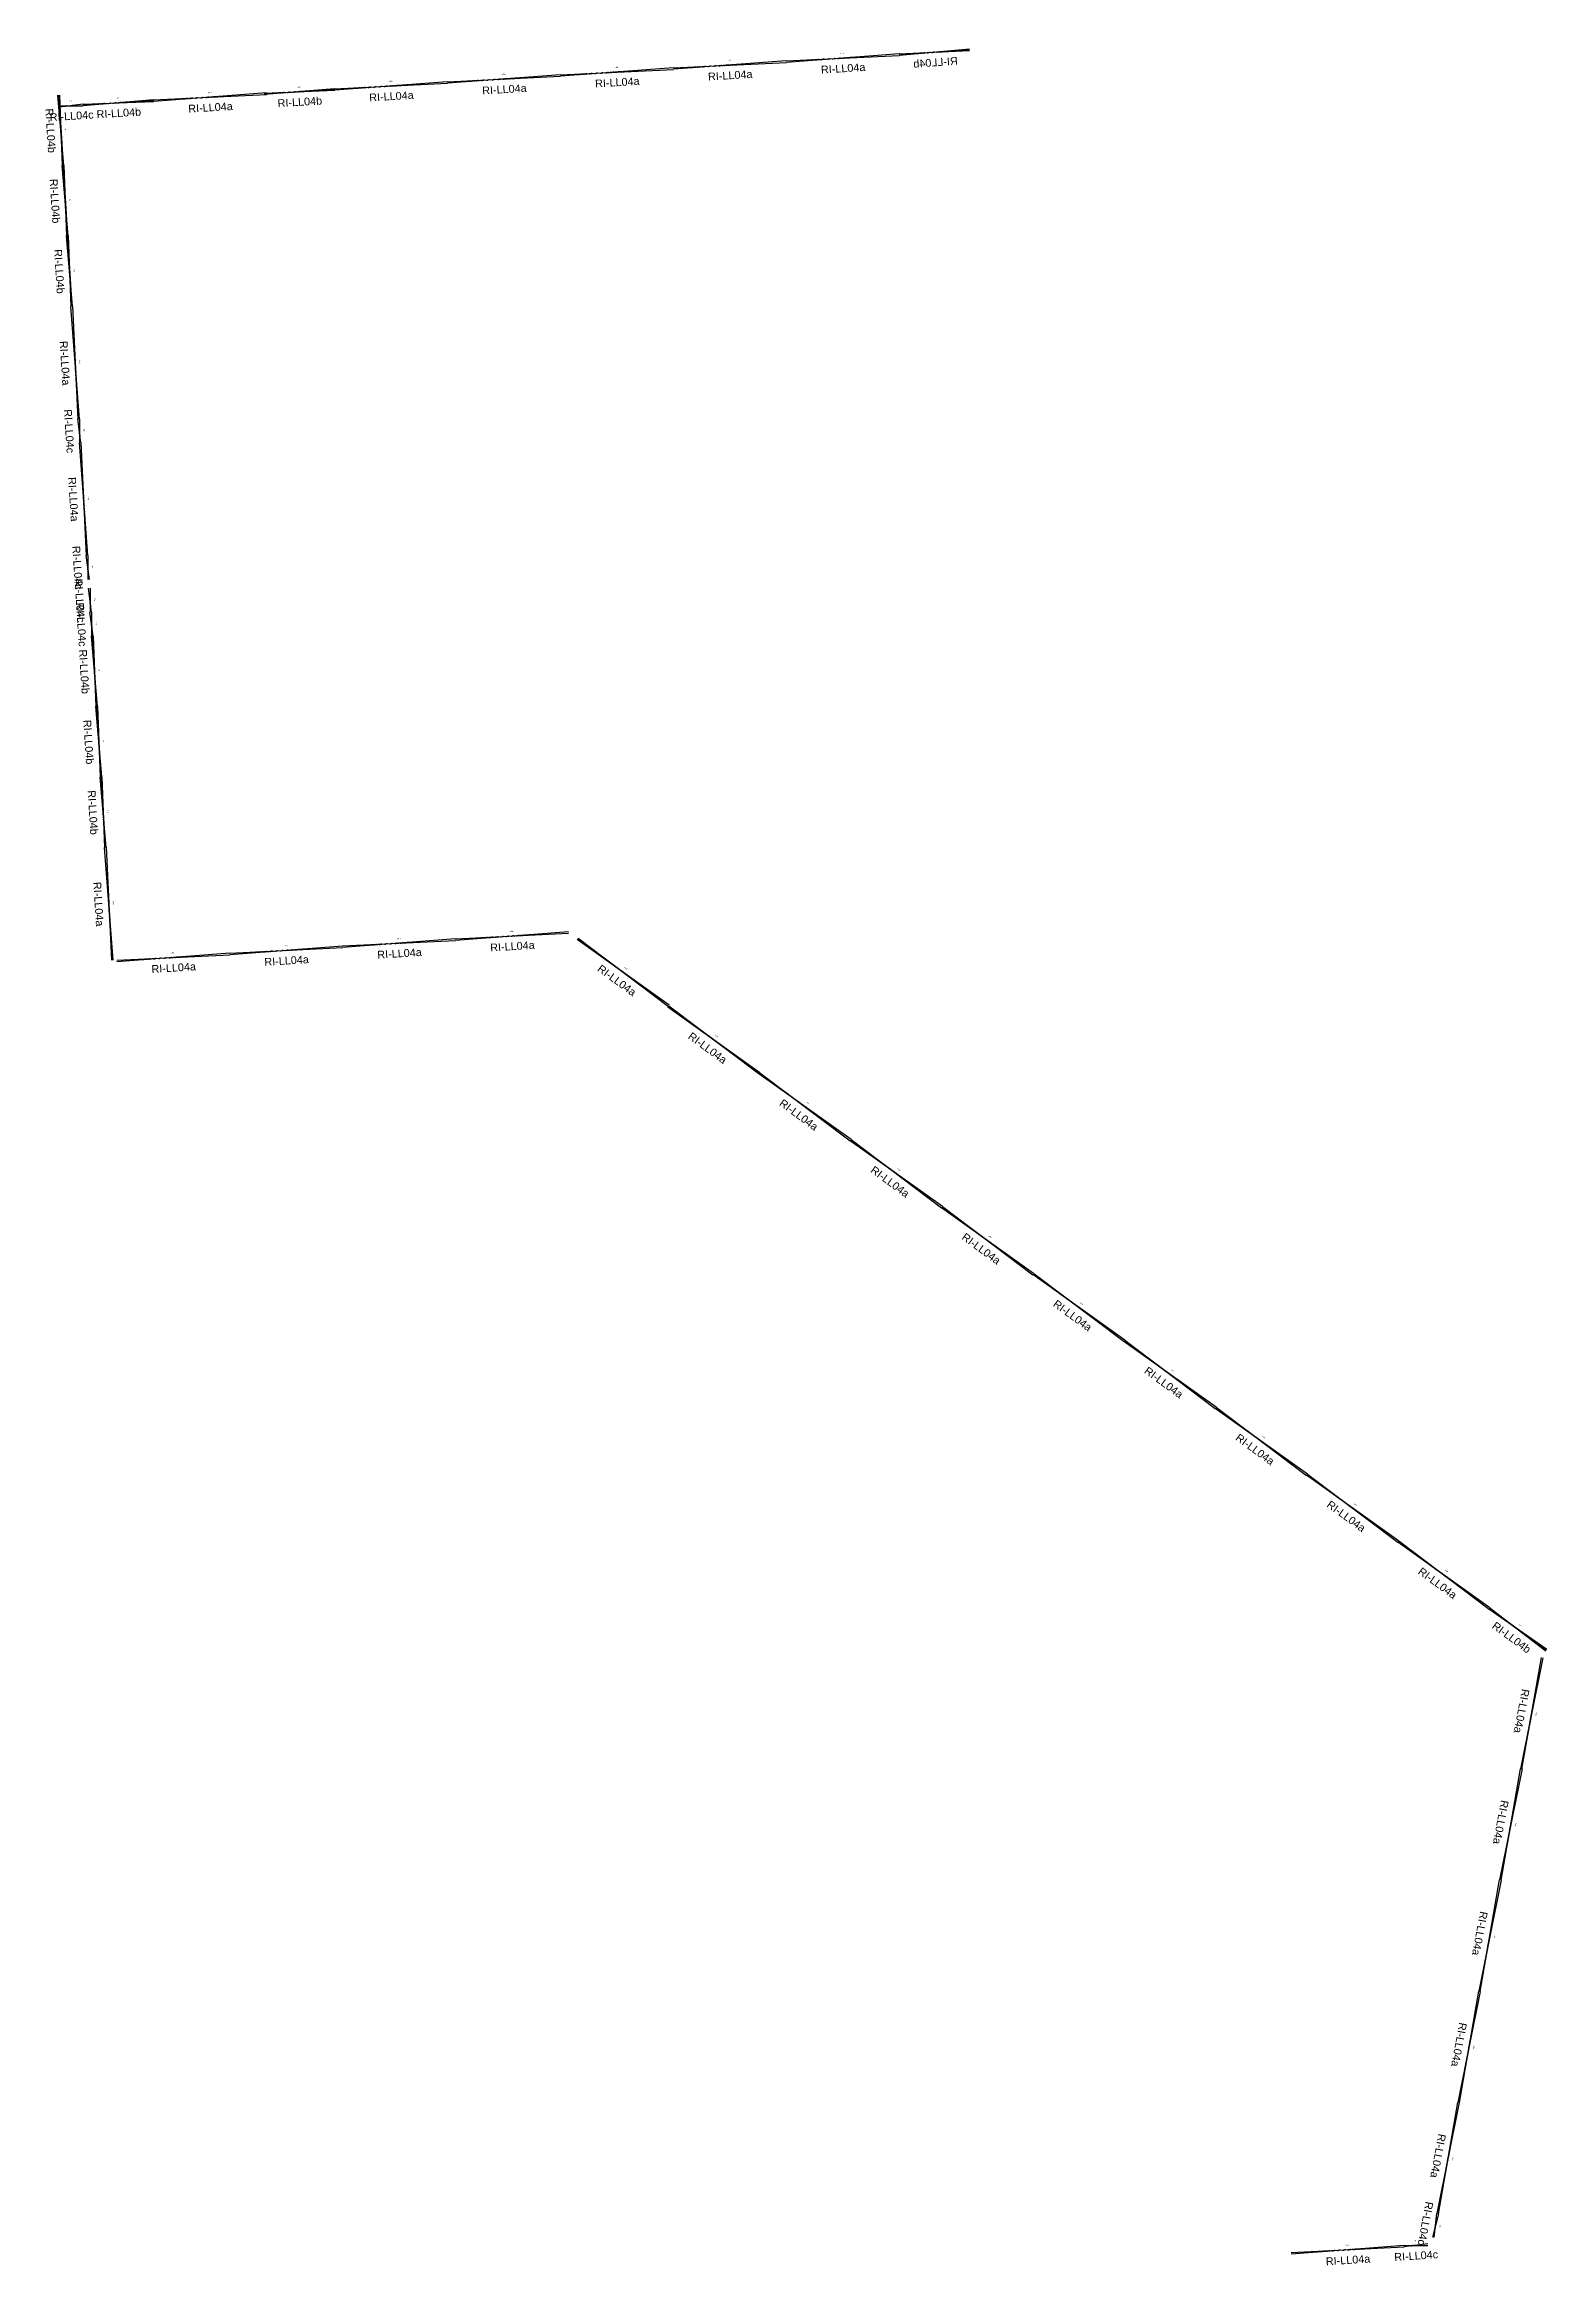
# Model space of a CAD drawing. Header units: inches. Extents: x 27 to 363383, y -327378 to 51984.
# Drawn here: x 312712 to 332134, y -262331 to -233649 of the extents above; entities that cross this region are included whole.
import ezdxf
from ezdxf.enums import TextEntityAlignment as Align

# ---------------------------------------------------------------- set-up
doc = ezdxf.new("R2010")
doc.units = ezdxf.units.IN
doc.header["$MEASUREMENT"] = 0
doc.layers.add('I—平顶—灯具', color=62, linetype='Continuous')
doc.layers.add('LPA_LIGTFIXR_REF-', color=62, linetype='Continuous', plot=False)
doc.styles.add('ARIAL', font='arial.ttf')
doc.styles.get("Standard").update_dxf_attribs({"font": 'arial.ttf'})
doc.dimstyles.new('標準', dxfattribs={"dimtxt": 2.5, "dimasz": 0.8, "dimexe": 0, "dimexo": 0, "dimgap": 1, "dimtad": 1, "dimdec": 0, "dimzin": 0, "dimdsep": 46, "dimtxsty": 'Standard', "dimblk": 'DOT', "dimcen": 1, "dimaunit": 1, "dimadec": 3, "dimazin": 0, "dimtfac": 1, "dimtdec": 0, "dimtmove": 2, "dimatfit": 3, "dimfxl": 1, "dimtolj": 1, "dimtzin": 0, "dimarcsym": 0})

# ---------------------------------------------------------------- blocks, each defined once
blk = doc.blocks.new('*D14')
at = {"layer": 'Defpoints', "color": 0, "transparency": 16777216}
for p in [(-726, 0), (734, 41), (734, 0)]:
    blk.add_point(p, dxfattribs=at)
at = {"layer": 'LPA_LIGTFIXR_REF-', "color": 0, "transparency": 16777216, "insert": (0, 60), "char_height": 15, "attachment_point": 5}
blk.add_mtext('\\A1;1460', dxfattribs=at)
blk = doc.blocks.new('_Dot')
at = {"color": 0, "linetype": 'ByBlock', "lineweight": -2}
blk.add_line((-0.5, 0), (-1, 0), dxfattribs=at)
at = {"color": 0, "linetype": 'ByBlock', "const_width": 0.5}
blk.add_lwpolyline([(-0.25, 0, 1), (0.25, 0, 1)], format="xyb", close=True, dxfattribs=at)
blk = doc.blocks.new('*D16')
at = {"layer": 'Defpoints', "color": 0, "transparency": 16777216}
for p in [(-451, 0), (459, 41), (459, 0)]:
    blk.add_point(p, dxfattribs=at)
at = {"layer": 'LPA_LIGTFIXR_REF-', "color": 0, "transparency": 16777216, "insert": (0, 60), "char_height": 15, "attachment_point": 5}
blk.add_mtext('\\A1;910', dxfattribs=at)
blk = doc.blocks.new('*D17')
at = {"layer": 'Defpoints', "color": 0, "transparency": 16777216}
for p in [(-151, 0), (159, 41), (159, 0)]:
    blk.add_point(p, dxfattribs=at)
at = {"layer": 'LPA_LIGTFIXR_REF-', "color": 0, "transparency": 16777216, "insert": (0, 60), "char_height": 15, "attachment_point": 5}
blk.add_mtext('\\A1;310', dxfattribs=at)
blk = doc.blocks.new('*U9')
for p, q in [((-726, 10), (734, -10)), ((734, 10), (-726, -10))]:
    blk.add_line(p, q)
at = {"const_width": 1}
blk.add_lwpolyline([(-726, 10), (734, 10), (734, -10), (-726, -10)], close=True, dxfattribs=at)
at = {"style": 'ARIAL'}
blk.add_text('RI-LL04a', height=100, dxfattribs=at).set_placement((0, -132.3), align=Align.MIDDLE_CENTER)
at = {"layer": 'LPA_LIGTFIXR_REF-', "style": 'ARIAL'}
blk.add_text('RI-LL04a', height=100, dxfattribs=at).set_placement((0, -132.3), align=Align.MIDDLE_CENTER)
at = {"layer": 'LPA_LIGTFIXR_REF-'}
dim = blk.add_linear_dim(base=(734, 41.3), p1=(-726, 0), p2=(734, 0), dimstyle='標準', override={"dimtxt": 15, "dimgap": 5, "dimse1": 1, "dimse2": 1, "dimsd1": 1, "dimsd2": 1}, dxfattribs=at)
dim.commit()
dim.dimension.update_dxf_attribs({"geometry": '*D14', "text_midpoint": (0, 59.5), "dimtype": 128})
blk = doc.blocks.new('*U11')
for p, q in [((-451, 10), (459, -10)), ((459, 10), (-451, -10)), ((-451, 0), (459, 0))]:
    blk.add_line(p, q)
at = {"const_width": 1}
blk.add_lwpolyline([(-451, 10), (459, 10), (459, -10), (-451, -10)], close=True, dxfattribs=at)
at = {"style": 'ARIAL'}
blk.add_text('RI-LL04b', height=100, dxfattribs=at).set_placement((0, -132.3), align=Align.MIDDLE_CENTER)
at = {"layer": 'LPA_LIGTFIXR_REF-', "style": 'ARIAL'}
blk.add_text('RI-LL04b', height=100, dxfattribs=at).set_placement((0, -132.3), align=Align.MIDDLE_CENTER)
at = {"layer": 'LPA_LIGTFIXR_REF-'}
dim = blk.add_linear_dim(base=(459, 41.3), p1=(-451, 0), p2=(459, 0), dimstyle='標準', override={"dimtxt": 15, "dimgap": 5, "dimse1": 1, "dimse2": 1, "dimsd1": 1, "dimsd2": 1}, dxfattribs=at)
dim.commit()
dim.dimension.update_dxf_attribs({"geometry": '*D16', "text_midpoint": (0, 59.5), "dimtype": 128})
blk = doc.blocks.new('*U13')
for p, q in [((-151, 10), (159, -10)), ((159, 10), (-151, -10))]:
    blk.add_line(p, q)
at = {"const_width": 1}
blk.add_lwpolyline([(-151, 10), (159, 10), (159, -10), (-151, -10)], close=True, dxfattribs=at)
at = {"style": 'ARIAL'}
blk.add_text('RI-LL04c', height=100, dxfattribs=at).set_placement((0, -132.3), align=Align.MIDDLE_CENTER)
at = {"layer": 'LPA_LIGTFIXR_REF-', "style": 'ARIAL'}
blk.add_text('RI-LL04c', height=100, dxfattribs=at).set_placement((0, -132.3), align=Align.MIDDLE_CENTER)
at = {"layer": 'LPA_LIGTFIXR_REF-'}
dim = blk.add_linear_dim(base=(159, 41.3), p1=(-151, 0), p2=(159, 0), dimstyle='標準', override={"dimtxt": 15, "dimgap": 5, "dimse1": 1, "dimse2": 1, "dimsd1": 1, "dimsd2": 1}, dxfattribs=at)
dim.commit()
dim.dimension.update_dxf_attribs({"geometry": '*D17', "text_midpoint": (0, 59.5), "dimtype": 128})

msp = doc.modelspace()

# ---------------------------------------------------------------- block references
at = {"layer": 'I—平顶—灯具'}
for name, p, rotation in [('*U9', (323010, -233825), 3.526421679495863), ('*U9', (318639, -234095), 3.526421679495863), ('*U9', (320096, -234005), 3.526421679495863), ('*U9', (321553, -233915), 3.526421679495863), ('*U11', (312923, -234753, 3), 273.526421679496), ('*U11', (313663, -234401), 3.526421679495945), ('*U9', (314846, -234329), 3.526421679495863), ('*U11', (315999, -234258), 3.526421679495945), ('*U9', (317181, -234185), 3.526421679495863), ('*U11', (312979, -235661, 3), 273.526421679496), ('*U11', (313036, -236569, 3), 273.526421679496), ('*U9', (313108, -237752, 3), 273.5264216794959), ('*U9', (313217, -239509, 3), 273.5264216794959), ('*U11', (313357, -241733), 273.526421679496), ('*U11', (313413, -242641), 273.526421679496), ('*U11', (313469, -243550), 273.526421679496), ('*U9', (313542, -244732), 273.5264216794959), ('*U9', (320177, -245617), 323.7578308784477), ('*U9', (321347, -246489), 323.7578308784477), ('*U9', (322524, -247352), 323.7578308784477), ('*U9', (323702, -248215), 323.7578308784477), ('*U9', (324879, -249079), 323.7578308784477), ('*U9', (326057, -249942), 323.7578308784477), ('*U9', (327234, -250805), 323.7578308784477), ('*U9', (328412, -251668), 323.7578308784477), ('*U9', (329589, -252531), 323.7578308784477), ('*U9', (330767, -253394), 323.7578308784477), ('*U11', (331722, -254095), 323.7578308784476), ('*U9', (331904, -255176, 0), 259.3669719726132), ('*U9', (331635, -256610, 0), 259.3669719726132), ('*U9', (331365, -258045, 0), 259.3669719726132), ('*U9', (331096, -259480, 0), 259.3669719726132), ('*U9', (330826, -260915, 0), 259.3669719726132), ('*U13', (330663, -261786, 0), 259.3669719725228), ('*U9', (329525, -262102, 0), 3.624378268242054), ('*U13', (330404, -262046, 0), 3.624378268303821)]:
    msp.add_blockref(name, p, dxfattribs=dict(at, rotation=rotation))
at = {"layer": 'I—平顶—灯具', "extrusion": (-0.054929, -0.139962, -0.988632), "zscale": -1.000000000000001, "rotation": 154.3540697219556}
msp.add_blockref('*U11', (387186, 98021, 14936), dxfattribs=at)
at = {"layer": 'I—平顶—灯具', "extrusion": (-0.000312402, -0.000276337, 1), "rotation": 3.622198214430016}
msp.add_blockref('*U13', (313054, -234439, -33), dxfattribs=at)
at = {"layer": 'I—平顶—灯具', "extrusion": (-1.58767e-05, -0.000259179, 1), "rotation": 273.6222027466783}
for p in [(313163, -238630, 60), (313271, -240392, 60), (313300, -240815, 58), (313319, -241124, 58)]:
    msp.add_blockref('*U13', p, dxfattribs=at)
at = {"layer": 'I—平顶—灯具', "extrusion": (5.45359e-06, -8.61496e-05, 1)}
for p, rotation in [((315828, -245337, 23), 3.622203115740604), ((317285, -245244, 23), 3.622203115740604), ((318742, -245152, 23), 3.622203115740605), ((314371, -245429, 23), 3.622203115740604)]:
    msp.add_blockref('*U9', p, dxfattribs=dict(at, rotation=rotation))

doc.saveas('drawing.dxf')
